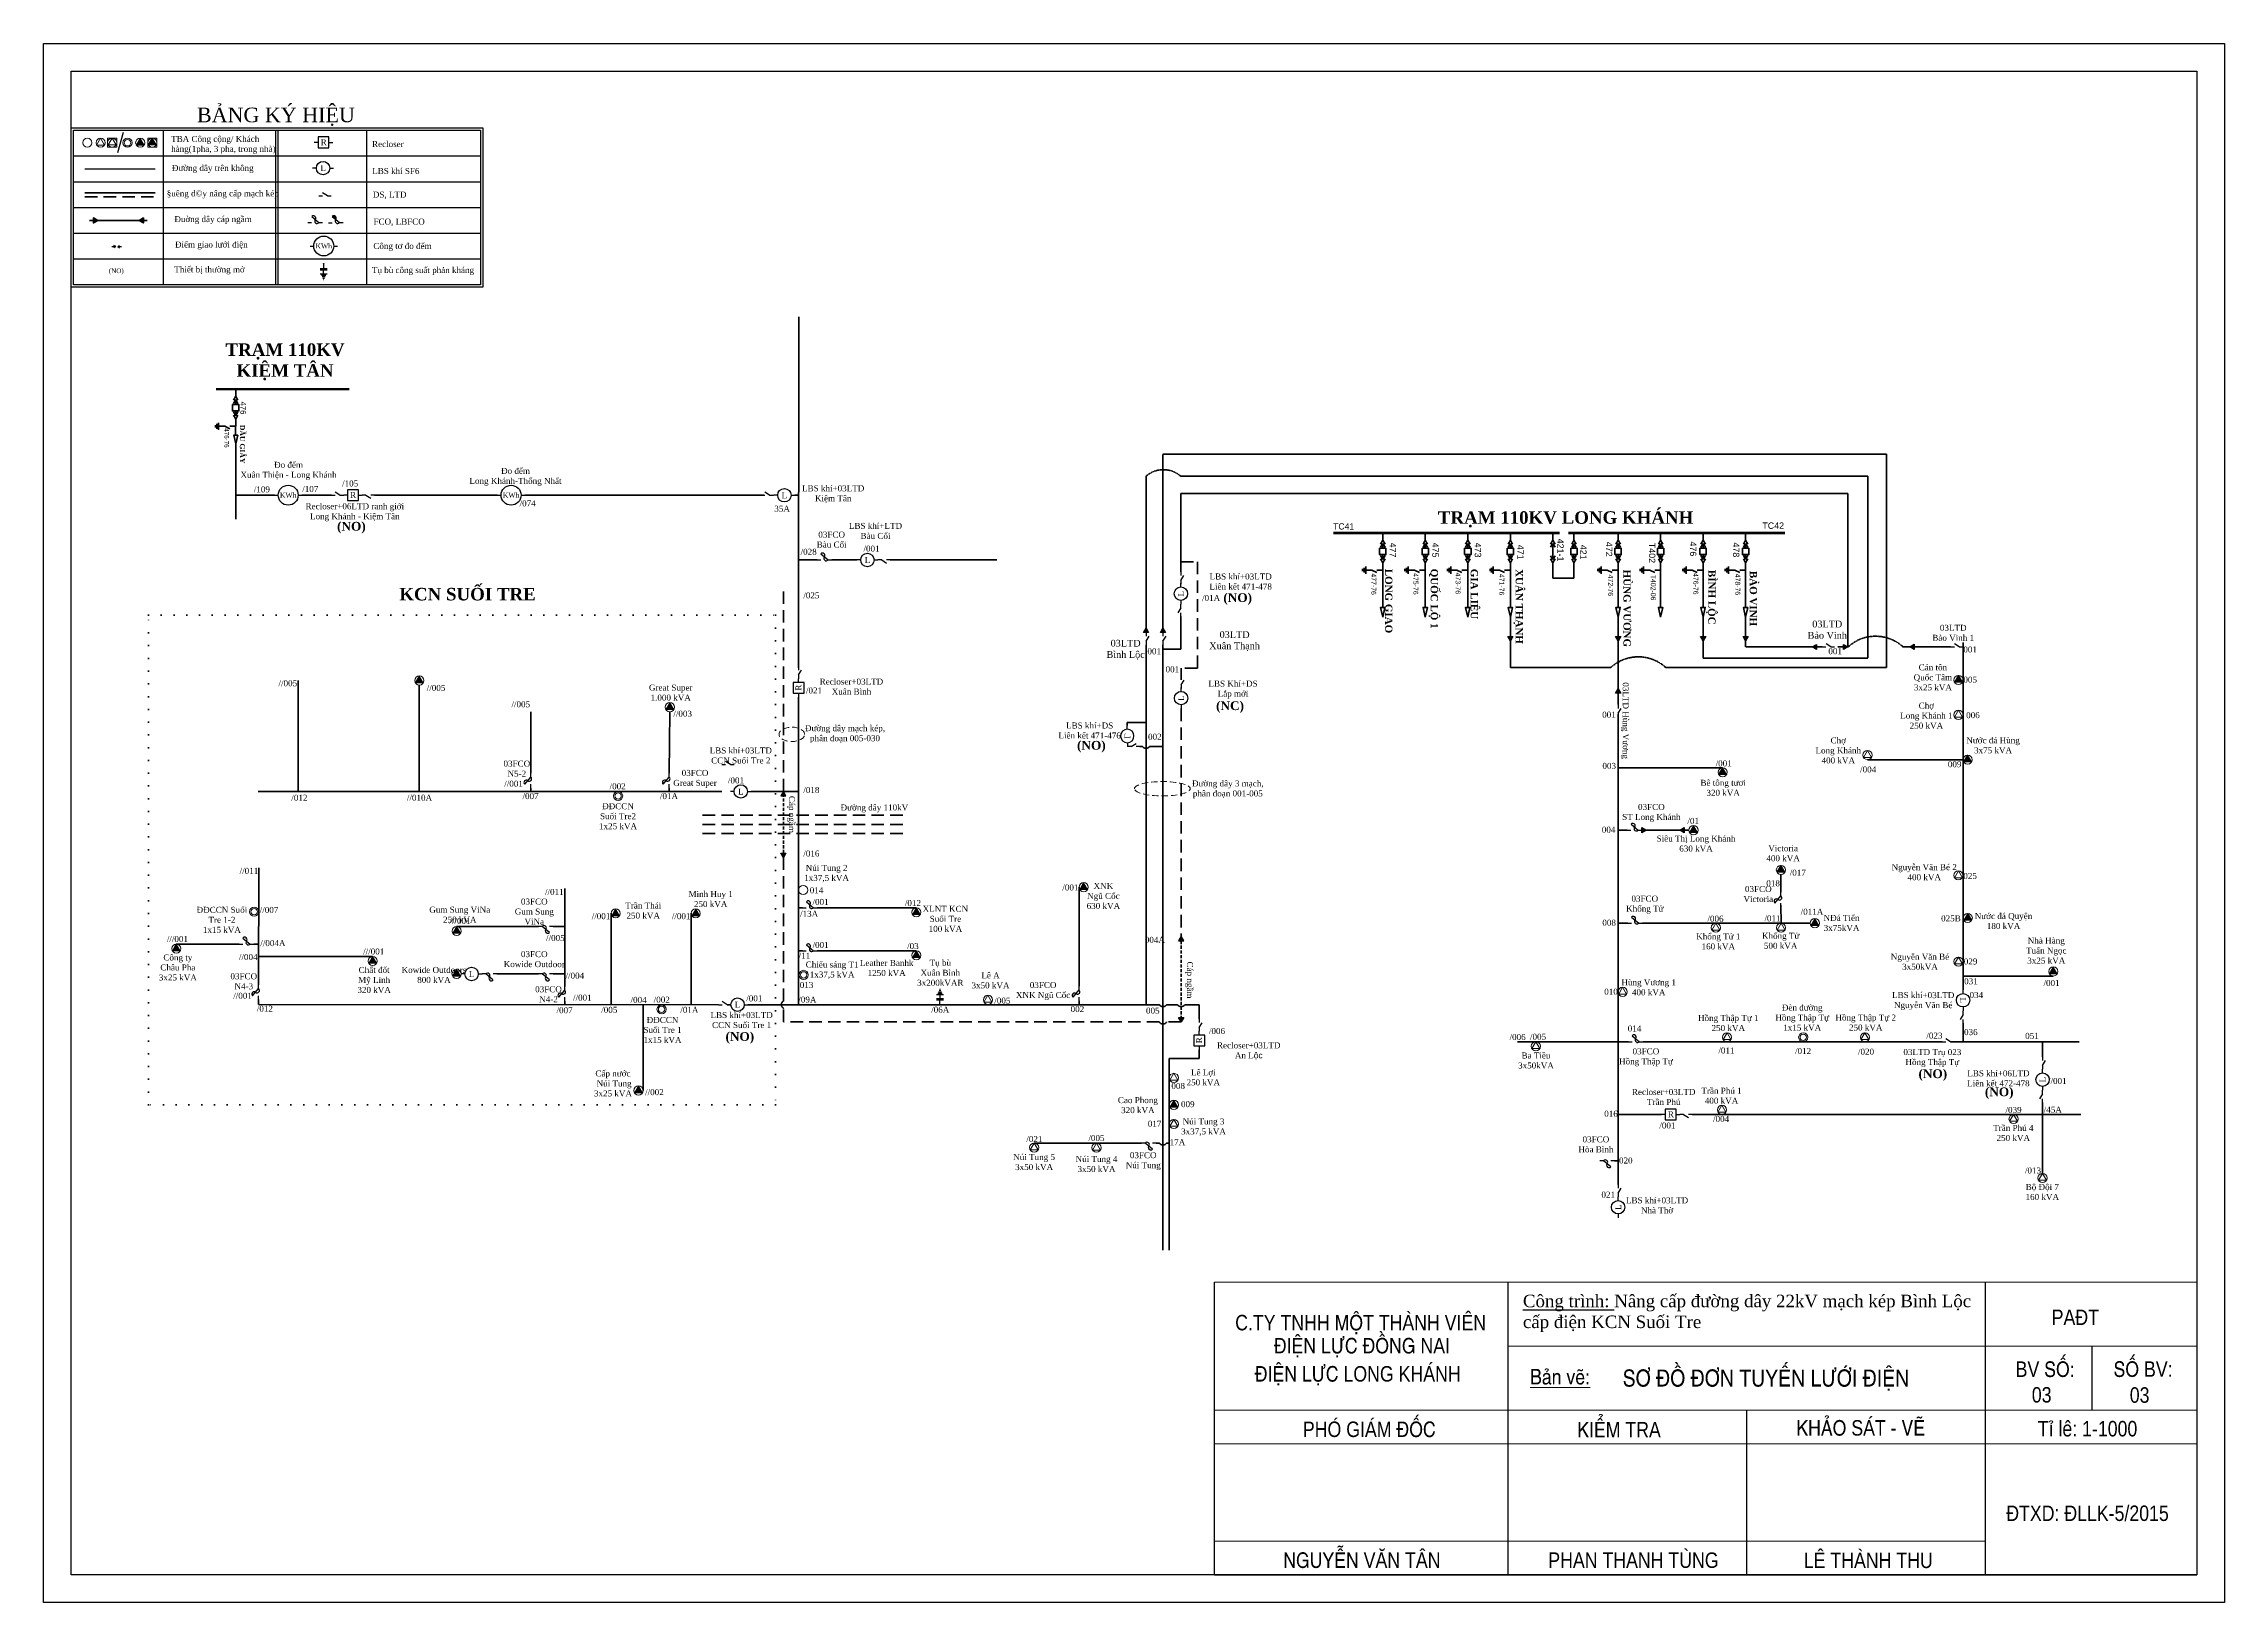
# Model space of a CAD drawing. Header units: metres. Extents: x 429925 to 893472, y 1245258 to 2552490.
# Drawn here: x 521901 to 522774, y 1251585 to 1252209 of the extents above.
import ezdxf

# ---------------------------------------------------------------- set-up
doc = ezdxf.new("R2010")
doc.units = ezdxf.units.M
for name, pattern in [('DASHED', [0.75, 0.5, -0.25]), ('DASHED2', [0.375, 0.25, -0.125]), ('DOT', [0.25, 0, -0.25])]:
    doc.linetypes.add(name, pattern=pattern)
for name, color, linetype, lineweight in [('22', 5, 'Continuous', 40), ('471', 3, 'Continuous', 50), ('472', 4, 'Continuous', 50), ('476', 6, 'Continuous', 50), ('478', 1, 'Continuous', 50), ('Day 22kV', 1, 'Continuous', 15), ('TBA', 125, 'Continuous', 20), ('TEXT', 1, 'Continuous', 5), ('THIET BI', 7, 'Continuous', 30)]:
    doc.layers.add(name, color=color, linetype=linetype, lineweight=lineweight)
doc.layers.add('PointCheckModelLayout', color=9, linetype='Continuous', plot=False)
doc.styles.add('.VniTime3.5', font='VNTIME.TTF', dxfattribs={"height": 3.5})
doc.styles.add('.VniTimeH3.5', font='VHTIME.TTF', dxfattribs={"height": 3.5})
doc.styles.get("Standard").update_dxf_attribs({"font": 'arial.ttf'})
doc.styles.add('V-H-C', font='VHELVCN.TTF')

msp = doc.modelspace()

# ---------------------------------------------------------------- texts
for s, height, p in [('476', 2.222, (521980.12, 1252065.51)), ('476-76', 1.778, (521973.75, 1252054.8)), ('477', 2.546, (522439.78, 1252009.06)), ('475', 2.546, (522456.78, 1252009.06)), ('473', 2.546, (522473.78, 1252009.06)), ('471', 2.546, (522490.78, 1252008.22)), ('421-1', 2.546, (522506.8, 1252010.65)), ('421', 2.546, (522515.93, 1252008.22)), ('472', 2.546, (522526.21, 1252009.4)), ('T402', 2.546, (522543.44, 1252008.98)), ('476', 2.546, (522559.83, 1252009.54)), ('478', 2.546, (522577.04, 1252009.15)), ('477-76', 1.975, (522432.37, 1251996.77)), ('475-76', 1.975, (522449.18, 1251996.87)), ('473-76', 1.975, (522466.09, 1251997.06)), ('471-76', 1.975, (522483.56, 1251996.59)), ('472-76', 1.975, (522527.12, 1251996.29)), ('T402-06', 1.975, (522544.18, 1251996.23)), ('476-76', 1.975, (522561.18, 1251996.91)), ('478-76', 1.975, (522577.97, 1251996.63))]:
    msp.add_text(s, height=height, rotation=270).set_placement(p)
for s, height, p in [('TC41', 2.469, (522417.12, 1252014.32)), ('TC42', 2.546, (522588.77, 1252014.59))]:
    msp.add_text(s, height=height).set_placement(p)
at = {"style": '.VniTime3.5'}
for s, insert, char_height, width, attachment_point in [('{\\f.VnTimeH|b0|i0|c0|p34;b¶ng ký hiÖu}', (521994.32, 1252179.36), 5.8333, 143.0981, 5), ('TBA C«ng céng/ Kh¸ch \\Phµng(1pha, 3 pha, trong nhµ)', (521952.43, 1252171.71), 2.3933, 66.9871, 1), ('Recloser', (522032.78, 1252169.65), 2.393, 66.9871, 1), ('§\xadêng d©y trªn kh«ng', (521952.73, 1252160.08), 2.3933, 66.9874, 1), ('LBS khÝ SF6', (522032.85, 1252158.88), 2.3933, 66.9871, 1), ('§uêng d©y {\\fTimes New Roman|b0|i0|c0|p18;nâng cấp mạch kép}', (521950.66, 1252149.93), 2.3933, 66.9871, 1), ('DS, LTD', (522033.1, 1252149.43), 2.393, 66.9871, 1), ('§uêng d©y c¸p ngÇm', (521953.73, 1252139.64), 2.3933, 66.9871, 1), ('FCO, LBFCO', (522033.37, 1252138.63), 2.393, 66.9871, 1), ('§iÓm giao l\xadíi ®iÖn', (521953.97, 1252129.47), 2.3933, 66.9871, 1), ('C«ng t¬ ®o ®Õm', (522033.29, 1252128.9), 2.3933, 66.9871, 1), ('(NO)', (521930.49, 1252117.48), 1.867, 11.1204, 5), ('{\\fTimes New Roman|b0|i0|c0|p18;Thiết bị th\\fTimes New Roman|b0|i0|c163|p18;ư\\fTimes New Roman|b0|i0|c0|p18;ờng mở}', (521953.69, 1252119.53), 2.39325, 66.9871, 1), ('Tô bï c«ng suÊt ph¶n kh¸ng', (522032.72, 1252119.26), 2.3933, 66.9871, 1)]:
    msp.add_mtext(s, dxfattribs=dict(at, insert=insert, char_height=char_height, width=width, attachment_point=attachment_point))
at = {"attachment_point": 5, "rotation": 270}
for s, insert, char_height, width in [('{\\fTimes New Roman|b1|i0|c0|p18;DẦU GIÂY}', (521980.9, 1252048.44), 2.0109, 23.6275), ('{\\fTimes New Roman|b1|i0|c0|p18;LONG GIAO}', (522439.36, 1251985.74), 2.91, 34.8422), ('{\\fTimes New Roman|b1|i0|c0|p18;QUỐC LỘ 1}', (522457.18, 1251986.68), 2.91, 22.9841), ('{\\fTimes New Roman|b1|i0|c0|p18;GIA LIÊU}', (522473.57, 1251988.54), 2.91, 22.9841), ('{\\fTimes New Roman|b1|i0|c0|p18;XUÂN THẠNH}', (522491.13, 1251983.54), 2.91, 32.3859), ('{\\fTimes New Roman|b1|i0|c0|p18;HÙNG V\\fTimes New Roman|b1|i0|c163|p18;ƯƠ\\fTimes New Roman|b1|i0|c0|p18;NG}', (522534.67, 1251982.78), 2.91, 32.3859), ('{\\fTimes New Roman|b1|i0|c0|p18;BÌNH LỘC}', (522568.16, 1251987.23), 2.91, 32.3859), ('{\\fTimes New Roman|b1|i0|c0|p18;BẢO VINH}', (522585.17, 1251986.71), 2.91, 32.3859)]:
    msp.add_mtext(s, dxfattribs=dict(at, insert=insert, char_height=char_height, width=width))
at = {"layer": 'TBA', "char_height": 2.4, "width": 31.2626, "attachment_point": 5, "style": '.VniTime3.5'}
for s, insert, rotation in [('C¸n t«n\\PQuèc T©m\\P3x25 kVA', (522656.99, 1251955.17), 0.12781), ('Great Super\\P1.000 kVA', (522152.22, 1251949.07), 359.93197), ('005', (522671.91, 1251954.27), 0.12781), ('Chî\\PLong Kh¸nh 1\\P250 kVA', (522654.39, 1251939.86), 0.12781), ('006', (522673.01, 1251940.06), 0.12781), ('Chî \\PLong Kh¸nh\\P400 kVA', (522619.15, 1251925.96), 0.12781), ('N\xadíc ®¸ Hïng\\P3x75 kVA', (522681.04, 1251928.01), 0.12781), ('NguyÔn V¨n BÐ 2\\P400 kVA', (522653.52, 1251877.25), 0.12781), ('014', (522210.54, 1251870.05), 0.00652), ('XNK \\PNgò Cèc\\P630 kVA', (522325.26, 1251867.77), 359.93197), ('025', (522671.87, 1251875.78), 0.12781), ('TrÇn Th¸i\\P250 kVA', (522141.23, 1251861.91), 359.93197), ('Minh Huy 1\\P250 kVA', (522168.19, 1251866.51), 359.93197), ('025B', (522664.2, 1251858.8), 0.12781), ('{\\fTimes New Roman|b0|i0|c0|p18;Nước đá Quyện}\\P180 kVA', (522685.24, 1251857.72), 0.12781), ('Nhµ Hµng\\PTuÊn Ngäc\\P3x25 kVA', (522702.33, 1251845.92), 0.12781), ('NguyÔn V¨n BÐ\\P3x50kVA', (522651.83, 1251841.46), 0.12781), ('029', (522672.06, 1251841.57), 0.12781)]:
    msp.add_mtext(s, dxfattribs=dict(at, insert=insert, rotation=rotation))
at = {"layer": 'TBA', "char_height": 2.4, "attachment_point": 5, "style": '.VniTime3.5'}
for s, insert, width in [('/002', (522131.01, 1251911.63), 31.2626), ('Bª t«ng t\xad¬i\\P320 kVA', (522573.11, 1251911), 31.2626), ('§§CCN \\PSuèi Tre2\\P1x25 kVA', (522131.14, 1251899.65), 31.2626), ('/01', (522561.14, 1251897.79), 31.2626), ('Siªu ThÞ Long Kh¸nh\\P630 kVA', (522562.25, 1251888.71), 31.2626), ('Nói Tung 2\\P1x37,5 kVA', (522214.55, 1251876.73), 31.2626), ('Victoria\\P400 kVA', (522597.09, 1251884.84), 31.2626), ('018', (522593.08, 1251872.83), 31.2626), ('{\\fTimes New Roman|b0|i0|c0|p18;ĐĐCCN Suối Tre 1-2\\P}1x15 kVA', (521972.73, 1251858.21), 24.8809), ('//007', (521991.58, 1251862.19), 31.2626), ('Gum Sung ViNa\\P250 kVA', (522067.85, 1251860.26), 24.8809), ('XLNT KCN\\PSuèi Tre\\P100 kVA', (522262.08, 1251858.61), 31.2626), ('/006', (522570.05, 1251858.67), 31.2626), ('N§¸ TiÕn\\P3x75kVA', (522620.46, 1251856.98), 31.2626), ('Khæng Tö 1\\P160 kVA', (522571.17, 1251849.58), 31.2626), ('Khæng Tö\\P500 kVA', (522596.11, 1251849.82), 31.2626), ('{\\fTimes New Roman|b0|i0|c0|p18;Công ty \\PChâu Pha\\P}3x25 kVA', (521955.11, 1251839.16), 24.8809), ('ChÊt ®èt\\PMü Linh\\P320 kVA', (522033.61, 1251834.19), 24.8809), ('Kowide Outdoors\\P800 kVA', (522057.53, 1251836.19), 24.8809), ('{\\fTimes New Roman|b0|i0|c0|p18;Chiếu sáng T1}\\P1x37,5 kVA', (522216.77, 1251838.09), 31.2626), ('Leather Banhk\\P1250 kVA', (522238.59, 1251838.97), 31.2626), ('Lª A\\P3x50 kVA', (522280.11, 1251834.01), 31.2626), ('013', (522206.55, 1251832.16), 31.2626), ('010', (522528.27, 1251829.49), 31.2626), ('Hïng V\xad¬ng 1\\P400 kVA', (522543.33, 1251831.23), 31.2626), ('§§CCN\\PSuèi Tre 1\\P1x15 kVA', (522148.94, 1251814.19), 31.2626), ('/002', (522148.64, 1251826.31), 31.2626), ('/005', (522284.85, 1251825.94), 31.2626), ('Hång ThËp Tù 1\\P250 kVA', (522575.17, 1251816.94), 31.2626), ('§Ìn ®\xadêng\\PHång ThËp Tù\\P1x15 kVA', (522604.72, 1251819.12), 31.2626), ('Hång ThËp Tù 2\\P250 kVA', (522630.12, 1251817.14), 31.2626), ('/005', (522499.08, 1251811.46), 31.2626), ('Ba TiÒu\\P3x50kVA', (522498.25, 1251801.96), 31.2626), ('/011', (522574.41, 1251805.96), 31.2626), ('/012', (522605.08, 1251805.74), 31.2626), ('/020', (522630.25, 1251805.49), 31.2626), ('CÊp n\xadíc\\P Nói Tung\\P3x25 kVA', (522129.12, 1251792.79), 31.2626), ('008', (522355.16, 1251791.8), 22.1125), ('Lª Lîi\\P250 kVA', (522365.22, 1251795.21), 31.2626), ('Cao Phong\\P320 kVA', (522339.04, 1251784.11), 31.2626), ('009', (522359.01, 1251784.51), 22.1125), ('TrÇn Phó 1\\P400 kVA', (522572.46, 1251787.87), 31.2626), ('017', (522345.74, 1251776.7), 22.1125), ('Nói Tung 3\\P3x37,5 kVA', (522365.29, 1251775.35), 31.2626), ('/004', (522572.29, 1251778.63), 31.2626), ('TrÇn Phó 4\\P250 kVA', (522689.15, 1251773), 31.2626), ('/039', (522689.25, 1251782.21), 31.2626), ('/005', (522322.49, 1251770.96), 31.2626), ('Nói Tung 5\\P3x50 kVA', (522297.55, 1251761.34), 20.8313), ('Nói Tung 4\\P3x50 kVA', (522322.49, 1251760.55), 20.8313), ('Bé §éi 7\\P160 kVA', (522700.74, 1251749.41), 31.2626)]:
    msp.add_mtext(s, dxfattribs=dict(at, insert=insert, width=width))
at = {"layer": 'TEXT', "color": 0, "style": 'V-H-C', "width": 1}
for s, height, p in [('C.TY TNHH MOÄT THAØNH VIEÂN', 6.1873, (522377.96, 1251694.08)), ('PAÑT', 6.187, (522704.5, 1251696.2)), ('ÑIEÄN LÖÏC ÑOÀNG NAI', 6.1873, (522393.44, 1251684.86)), ('ÑIEÄN LÖÏC LONG KHAÙNH', 6.1873, (522385.81, 1251673.6)), ('SÔ ÑOÀ ÑÔN TUYEÁN LÖÔÙI ÑIEÄN', 6.806, (522532.92, 1251671.61)), ('BV SOÁ:', 6.187, (522690.08, 1251675.46)), ('SOÁ BV:', 6.187, (522729.24, 1251675.5)), ('%%UBaûn veõ:', 6.1873, (522495.9, 1251672.46)), ('03', 6.187, (522696.55, 1251665.2)), ('03', 6.187, (522735.72, 1251665.12)), ('PHOÙ GIAÙM ÑOÁC', 6.1873, (522405.04, 1251651.42)), ('KIEÅM TRA', 6.187, (522514.76, 1251651.27)), ('KHAÛO SAÙT - VEÕ', 6.1873, (522602.37, 1251651.99)), ('Tæ leâ: 1-1000', 6.1873, (522698.96, 1251651.66)), ('ÑTXD: ÑLLK-5/2015', 6.1873, (522686.34, 1251617.85)), ('NGUYEÃN VAÊN TAÂN', 6.1873, (522397.16, 1251599.11)), ('PHAN THANH TUØNG', 6.1873, (522503.19, 1251599.08)), ('LEÂ THAØNH THU', 6.1873, (522605.36, 1251599.02))]:
    msp.add_text(s, height=height, dxfattribs=at).set_placement(p)
at = {"layer": 'THIET BI', "char_height": 5}
for s, insert, width, attachment_point in [('{\\fTimes New Roman|b1|i0|c0|p18;TRẠM 110KV\\PKIỆM TÂN}', (521997.98, 1252088.74), 60.7334, 2), ('{\\fTimes New Roman|b1|i0|c0|p18;TRẠM 110KV LONG KHÁNH}', (522510.09, 1252018.36), 106.5773, 5), ('{\\fTimes New Roman|b1|i0|c0|p18;KCN SUỐI TRE}', (522070.95, 1251990.97), 60.7334, 2)]:
    msp.add_mtext(s, dxfattribs=dict(at, insert=insert, width=width, attachment_point=attachment_point))
at = {"layer": 'THIET BI'}
for s, insert, char_height, width, attachment_point, style in [('§o ®Õm\\PXu©n ThiÖn - Long Kh¸nh', (521999.38, 1252037.79), 2.4, 58.7763, 5, '.VniTime3.5'), ('§o ®Õm\\PLong Kh¸nh-Thèng NhÊt', (522090.15, 1252035.37), 2.4, 44.8403, 5, '.VniTime3.5'), ('/109', (521988.71, 1252030.34), 2.4, 19.5548, 5, '.VniTime3.5'), ('/107', (522008.07, 1252030.49), 2.4, 19.5548, 5, '.VniTime3.5'), ('/105', (522024.01, 1252032.71), 2.4, 31.2626, 5, '.VniTime3.5'), ('LBS khÝ+03LTD\\PKiÖm T©n', (522217.2, 1252028.5), 2.4, 31.2626, 5, '.VniTime3.5'), ('Recloser+06LTD ranh giíi\\PLong Kh¸nh - KiÖm T©n', (522025.88, 1252021.22), 2.4, 40.8461, 5, '.VniTime3.5'), ('/074', (522095, 1252024.73), 2.4, 31.2626, 5, '.VniTime3.5'), ('35A', (522196.77, 1252022.65), 2.4, 31.2626, 5, '.VniTime3.5'), ('{\\f.VnTimeH|b1|i0|c0|p34;(NO)}', (522024.51, 1252015.05), 3.5, 14.2976, 5, '.VniTimeH3.5'), ('03FCO\\PBµu Cèi', (522216.58, 1252010.26), 2.4, 31.2626, 5, '.VniTime3.5'), ('LBS khÝ+LTD\\PBµu Cèi', (522234.11, 1252013.75), 2.4, 36.2184, 5, '.VniTime3.5'), ('/028', (522207.38, 1252005.38), 2.4, 31.2626, 5, '.VniTime3.5'), ('/001', (522232.54, 1252006.67), 2.4, 31.2626, 5, '.VniTime3.5'), ('LBS khÝ+03LTD\\PLiªn kÕt 471-478', (522380.15, 1251993.51), 2.4, 24.6553, 5, '.VniTime3.5'), ('/025', (522208.47, 1251987.97), 2.4, 31.2626, 5, '.VniTime3.5'), ('/01A', (522368.33, 1251986.88), 2.4, 22.1125, 5, '.VniTime3.5'), ('{\\f.VnTimeH|b1|i0|c0|p34;(NO)}', (522378.96, 1251986.51), 3.5, 14.2976, 5, '.VniTimeH3.5'), ('03LTD\\PB¶o Vinh', (522614.75, 1251974.24), 2.7, 34.1438, 5, '.VniTime3.5'), ('03LTD\\PB×nh Léc', (522334.14, 1251966.26), 2.7, 34.1438, 5, '.VniTime3.5'), ('03LTD\\PXu©n Th¹nh', (522377.73, 1251969.71), 2.7, 34.1438, 5, '.VniTime3.5'), ('001', (522345.58, 1251965.61), 2.4, 22.1125, 5, '.VniTime3.5'), ('001', (522352.85, 1251958.41), 2.4, 22.1125, 5, '.VniTime3.5'), ('001', (522617.9, 1251965.64), 2.4, 22.1125, 5, '.VniTime3.5'), ('//005', (521999.09, 1251952.83), 2.4, 17.5218, 5, '.VniTime3.5'), ('//005', (522058.37, 1251950.97), 2.4, 17.5218, 5, '.VniTime3.5'), ('/021', (522209.52, 1251949.93), 2.4, 31.2626, 5, '.VniTime3.5'), ('Recloser+03LTD \\PXu©n B×nh', (522224.5, 1251951.48), 2.4, 30.1555, 5, '.VniTime3.5'), ('{\\fTimes New Roman|b0|i0|c0|p18;LBS Khí+DS\\PLắp mới}', (522377.09, 1251950.3), 2.4, 24.6553, 5, '.VniTime3.5'), ('//005', (522092.25, 1251944.43), 2.4, 17.5218, 5, '.VniTime3.5'), ('//003', (522156.99, 1251940.63), 2.4, 17.5218, 5, '.VniTime3.5'), ('{\\f.VnTimeH|b1|i0|c0|p34;(NC)}', (522375.9, 1251943.3), 3.5, 14.2976, 5, '.VniTimeH3.5'), ('001', (522527.44, 1251940.25), 2.4, 19.7213, 5, '.VniTime3.5'), ('{\\fTimes New Roman|b0|i0|c0|p18;Đường dây mạch kép,\\Pphân đoạn 005-030}', (522221.92, 1251932.48), 2.4, 33.0876, 5, '.VniTime3.5'), ('LBS khÝ+DS\\PLiªn kÕt 471-476', (522319.76, 1251933.93), 2.4, 24.6553, 5, '.VniTime3.5'), ('002', (522345.83, 1251931.43), 2.4, 22.1125, 5, '.VniTime3.5'), ('LBS khÝ+03LTD\\PCCN Suèi Tre 2', (522180.23, 1251923.94), 2.4, 31.2626, 5, '.VniTime3.5'), ('{\\f.VnTimeH|b1|i0|c0|p34;(NO)}', (522320.44, 1251927.47), 3.5, 14.2976, 5, '.VniTimeH3.5'), ('/001', (522178.32, 1251913.99), 2.4, 17.5218, 5, '.VniTime3.5'), ('003', (522527.54, 1251919.78), 2.4, 19.7213, 5, '.VniTime3.5'), ('/001', (522573.32, 1251920.79), 2.4, 19.7213, 5, '.VniTime3.5'), ('/012', (522003.72, 1251907.03), 2.4, 17.5218, 5, '.VniTime3.5'), ('//010A', (522051.75, 1251907.05), 2.4, 17.5218, 5, '.VniTime3.5'), ('//001', (522089.37, 1251912.66), 2.4, 17.5218, 5, '.VniTime3.5'), ('/007', (522096.17, 1251907.69), 2.4, 17.5218, 5, '.VniTime3.5'), ('/01A', (522151.52, 1251907.69), 2.4, 17.5218, 5, '.VniTime3.5'), ('/018', (522208.47, 1251910.11), 2.4, 31.2626, 5, '.VniTime3.5'), ('{\\fTimes New Roman|b0|i0|c0|p18;Đường dây 3 mạch,\\Pphân đoạn 001-005}', (522375, 1251910.4), 2.4, 29.591, 5, '.VniTime3.5'), ('{\\fTimes New Roman|b0|i0|c0|p18;Đường dây 110kV}', (522233.68, 1251902.78), 2.4, 33.0876, 5, '.VniTime3.5'), ('03FCO\\PST Long Kh¸nh', (522544.4, 1251900.98), 2.4, 22.9685, 5, '.VniTime3.5'), ('004', (522527.3, 1251894.27), 2.4, 19.7213, 5, '.VniTime3.5'), ('/016', (522208.47, 1251884.74), 2.4, 31.2626, 5, '.VniTime3.5'), ('//011', (521983.54, 1251877.8), 2.4, 17.5218, 5, '.VniTime3.5'), ('03FCO\\PVictoria', (522587.17, 1251868.53), 2.4, 14.631, 5, '.VniTime3.5'), ('/017', (522602.96, 1251877.06), 2.4, 19.7213, 5, '.VniTime3.5'), ('//011', (522105.67, 1251869.39), 2.4, 17.5218, 5, '.VniTime3.5'), ('/001', (522212.15, 1251865.39), 2.4, 19.5548, 5, '.VniTime3.5'), ('03FCO\\PKhæng Tö', (522541.78, 1251864.31), 2.4, 14.631, 5, '.VniTime3.5'), ('/011A', (522608.64, 1251861.46), 2.4, 19.7213, 5, '.VniTime3.5'), ('///001', (522067.94, 1251857.77), 2.4, 24.8809, 5, '.VniTime3.5'), ('//001', (522124.35, 1251859.68), 2.4, 17.5218, 5, '.VniTime3.5'), ('//001', (522156.38, 1251859.68), 2.4, 17.5218, 5, '.VniTime3.5'), ('/13A', (522207.57, 1251860.62), 2.4, 19.5548, 5, '.VniTime3.5'), ('008', (522527.5, 1251857.09), 2.4, 19.7213, 5, '.VniTime3.5'), ('/011', (522592.84, 1251858.82), 2.4, 19.7213, 5, '.VniTime3.5'), ('///001', (521954.93, 1251850.53), 2.4, 24.8809, 5, '.VniTime3.5'), ('//004A', (521993.11, 1251848.9), 2.4, 24.8809, 5, '.VniTime3.5'), ('///001', (522033.44, 1251845.57), 2.4, 24.8809, 5, '.VniTime3.5'), ('//005', (522106.09, 1251850.98), 2.4, 24.8809, 5, '.VniTime3.5'), ('/001', (522212.16, 1251848.18), 2.4, 19.5548, 5, '.VniTime3.5'), ('004A', (522345.84, 1251850.22), 2.4, 22.1125, 5, '.VniTime3.5'), ('//004', (521983.26, 1251843.35), 2.4, 24.8809, 5, '.VniTime3.5'), ('//004', (522113.88, 1251835.9), 2.4, 24.8809, 5, '.VniTime3.5'), ('/11', (522205.69, 1251843.86), 2.4, 19.5548, 5, '.VniTime3.5'), ('Tô bï\\P{\\fTimes New Roman|b0|i0|c0|p18;Xuân Bình}\\P3x200kVAR', (522260.03, 1251837.04), 2.4, 38.4869, 5, '.VniTime3.5'), ('//001', (521980.99, 1251827.84), 2.4, 17.5218, 5, '.VniTime3.5'), ('//001', (522116.88, 1251827.1), 2.4, 17.5218, 5, '.VniTime3.5'), ('/001', (522185.65, 1251826.83), 2.4, 17.5218, 5, '.VniTime3.5'), ('/012', (521989.91, 1251822.67), 2.4, 17.5218, 5, '.VniTime3.5'), ('/007', (522109.78, 1251822.07), 2.4, 17.5218, 5, '.VniTime3.5'), ('/005', (522127.65, 1251822.23), 2.4, 17.5218, 5, '.VniTime3.5'), ('/004', (522139.38, 1251826.21), 2.4, 17.5218, 5, '.VniTime3.5'), ('/01A', (522159.68, 1251822.23), 2.4, 17.5218, 5, '.VniTime3.5'), ('LBS khÝ+03LTD\\PCCN Suèi Tre 1', (522180.59, 1251818.13), 2.4, 31.2626, 5, '.VniTime3.5'), ('/09A', (522206.87, 1251826.31), 2.4, 17.5218, 5, '.VniTime3.5'), ('/06A', (522260.01, 1251822.28), 2.4, 17.5218, 5, '.VniTime3.5'), ('005', (522345.01, 1251821.91), 2.4, 22.1125, 5, '.VniTime3.5'), ('{\\f.VnTimeH|b1|i0|c0|p34;(NO)}', (522179.86, 1251811.02), 3.5, 14.2976, 5, '.VniTimeH3.5'), ('/006', (522370.68, 1251813.74), 2.4, 22.1125, 5, '.VniTime3.5'), ('/006', (522490.91, 1251811.34), 2.4, 19.7213, 5, '.VniTime3.5'), ('014', (522537.66, 1251814.76), 2.4, 19.7213, 5, '.VniTime3.5'), ('Recloser+03LTD\\PAn L{\\fArial|b0|i0|c0|p34;ộc}', (522383.38, 1251805.78), 2.4, 31.2626, 5, '.VniTime3.5'), ('03FCO\\PHång ThËp Tù', (522542.23, 1251803.27), 2.4, 25.932, 5, '.VniTime3.5'), ('{\\f.VnTimeH|b1|i0|c0|p34;(NO)}', (522656.96, 1251796.13), 3.5, 14.2976, 5, '.VniTimeH3.5'), ('LBS khÝ+06LTD\\PLiªn kÕt 472-478', (522683.19, 1251794.85), 2.4, 24.6882, 5, '.VniTime3.5'), ('//001', (522706.75, 1251793.78), 2.4, 19.7213, 5, '.VniTime3.5'), ('//002', (522145.7, 1251789.31), 2.4, 17.5218, 5, '.VniTime3.5'), ('Recloser+03LTD\\PTrÇn Phó', (522549.32, 1251787.39), 2.4, 24.8013, 5, '.VniTime3.5'), ('{\\f.VnTimeH|b1|i0|c0|p34;(NO)}', (522683.5, 1251788.89), 3.5, 14.2976, 5, '.VniTimeH3.5'), ('016', (522528.27, 1251780.69), 2.4, 19.7213, 5, '.VniTime3.5'), ('/001', (522550.81, 1251775.97), 2.4, 19.7213, 5, '.VniTime3.5'), ('/45A', (522704.94, 1251782.33), 2.4, 20.9009, 5, '.VniTime3.5'), ('/021', (522297.66, 1251770.56), 2.4, 19.5548, 5, '.VniTime3.5'), ('17A', (522354.87, 1251769.31), 2.4, 19.5548, 5, '.VniTime3.5'), ('03FCO\\PHßa B×nh', (522522.23, 1251768.44), 2.4, 19.7213, 5, '.VniTime3.5'), ('03FCO\\PNói Tung', (522341.18, 1251761.73), 2.4, 16.8435, 5, '.VniTime3.5'), ('020', (522534.17, 1251761.98), 2.4, 19.7213, 5, '.VniTime3.5'), ('/013', (522697.01, 1251757.99), 2.4, 31.2626, 5, '.VniTime3.5'), ('021', (522527.15, 1251748.31), 2.4, 19.7213, 5, '.VniTime3.5'), ('LBS khÝ+03LTD \\PNhµ Thê', (522546.68, 1251744.06), 2.4, 28.0104, 5, '.VniTime3.5'), ('{\\fTimes New Roman|b0|i0|c0|p18;\\LCông trình:\\l Nâng cấp\\fTimes New Roman|b0|i0|c163|p18; đường dây 22kV mạch kép B\\fTimes New Roman|b0|i0|c0|p18;ình Lộc cấp \\fTimes New Roman|b0|i0|c163|p18;điện KCN Suối Tre}', (522493.04, 1251700.85), 5, 181.1909, 4, '.VniTime3.5')]:
    msp.add_mtext(s, dxfattribs=dict(at, insert=insert, char_height=char_height, width=width, attachment_point=attachment_point, style=style))
at = {"layer": 'THIET BI', "char_height": 2.4, "attachment_point": 5, "style": '.VniTime3.5'}
for s, insert, width, rotation in [('03LTD\\PB¶o Vinh 1', (522665.11, 1251972.98), 17.5218, 359.91244), ('001', (522671.88, 1251966.33), 17.5218, 359.91244), ('03LTD Hïng V\xad¬ng', (522533.78, 1251937.89), 39.1197, 270), ('03FCO\\PN5-2', (522090.68, 1251918.68), 33.8608, 359.93197), ('03FCO \\PGreat Super', (522161.94, 1251914.61), 33.8608, 359.93197), ('/004', (522631.1, 1251918.34), 17.5218, 359.91244), ('009', (522665.68, 1251920.45), 17.5218, 359.91244), ('{\\fTimes New Roman|b0|i0|c0|p18;Cáp ngầm}', (522200.29, 1251900.39), 29.591, 270), ('/001', (522312.06, 1251871.17), 33.8608, 359.93197), ('03FCO\\PGum Sung\\PViNa', (522097.65, 1251861.52), 33.8608, 359.93197), ('/012', (522249.08, 1251864.93), 33.8608, 359.93197), ('03FCO\\PKowide Outdoor', (522097.65, 1251842.5), 33.8608, 359.93197), ('/03', (522249.08, 1251847.73), 33.8608, 359.93197), ('03FCO\\PN4-3', (521981.48, 1251833.66), 33.8608, 359.93197), ('{\\fTimes New Roman|b0|i0|c0|p18;Cáp ngầm}', (522359.49, 1251834.17), 29.591, 270), ('03FCO\\PN4-2', (522103.34, 1251828.48), 33.8608, 359.93197), ('03FCO\\PXNK Ngò Cèc', (522301.14, 1251829.77), 33.8608, 359.93197), ('LBS khÝ+03LTD\\PNguyÔn V¨n BÐ', (522653.11, 1251825.74), 27.2249, 359.91244), ('031', (522672.21, 1251833.67), 17.5218, 359.91244), ('034', (522674.36, 1251828.16), 17.5218, 359.91244), ('/001', (522704.45, 1251832.95), 17.5218, 359.91244), ('002', (522314.87, 1251822.54), 33.8608, 359.93197), ('/023', (522657.6, 1251811.93), 17.5218, 359.91244), ('036', (522672.16, 1251813.32), 17.5218, 359.91244), ('051', (522696.61, 1251811.82), 17.5218, 359.91244), ('03LTD Trô 023 \\PHång ThËp Tù', (522656.77, 1251802.96), 32.9688, 359.91244)]:
    msp.add_mtext(s, dxfattribs=dict(at, insert=insert, width=width, rotation=rotation))

# ---------------------------------------------------------------- blocks, each defined once
blk = doc.blocks.new('TBA 3P DL')
at = {"layer": 'TBA'}
blk.add_lwpolyline([(3171.29, -1054.35), (3169.7, -1057.1), (3172.88, -1057.1)], close=True, dxfattribs=at)
blk.add_circle((3171.29, -1056.19), 1.83, dxfattribs=at)
blk = doc.blocks.new('TBA 3P KH')
at = {"layer": 'TBA'}
blk.add_hatch(color=256, dxfattribs=at).paths.add_polyline_path([(3187.12, -1054.35), (3185.53, -1057.1), (3188.71, -1057.1)])
blk.add_lwpolyline([(3187.12, -1054.35), (3185.53, -1057.1), (3188.71, -1057.1)], close=True, dxfattribs=at)
blk.add_circle((3187.12, -1056.19), 1.83, dxfattribs=at)
blk = doc.blocks.new('TBA 1P KH')
at = {"layer": 'TBA'}
for radius in [1.83, 1.28]:
    blk.add_circle((3182.03, -1056.19), radius, dxfattribs=at)
blk = doc.blocks.new('TBA 1P DL')
at = {"layer": 'TBA'}
blk.add_circle((3165.97, -1056.19), 1.83, dxfattribs=at)
blk = doc.blocks.new('Recloser')
at = {"layer": 'THIET BI'}
for p, q in [((3349.82, -1059.39), (3348.32, -1059.39)), ((3354.17, -1059.39), (3355.67, -1059.39))]:
    blk.add_line(p, q, dxfattribs=at)
blk.add_lwpolyline([(3349.82, -1057.22), (3349.82, -1061.57), (3354.17, -1061.57), (3354.17, -1057.22)], close=True, dxfattribs=at)
at = {"layer": 'THIET BI', "insert": (3352.09, -1059.33), "char_height": 2.39, "width": 4.7726, "attachment_point": 5, "style": '.VniTime3.5'}
blk.add_mtext('R', dxfattribs=at)
blk = doc.blocks.new('LBS')
at = {"layer": 'THIET BI'}
for p, q in [((3348.97, -1069.32), (3347.47, -1069.32)), ((3354.34, -1069.32), (3355.84, -1069.32))]:
    blk.add_line(p, q, dxfattribs=at)
blk.add_circle((3351.65, -1069.32), 2.68, dxfattribs=at)
at = {"layer": 'THIET BI', "insert": (3351.65, -1069.35), "char_height": 2.39, "width": 4.7726, "attachment_point": 5, "style": '.VniTime3.5'}
blk.add_mtext('L', dxfattribs=at)
blk = doc.blocks.new('LTD-DS')
at = {"layer": 'THIET BI'}
for p, q in [((3348.2, -1080.29), (3349.7, -1080.29)), ((3351.65, -1080.29), (3353.16, -1080.29))]:
    blk.add_line(p, q, dxfattribs=at)
blk.add_lwpolyline([(3351.65, -1080.29), (3349.71, -1079.08)], dxfattribs=at)
blk = doc.blocks.new('FCO')
at = {"layer": 'THIET BI'}
for p, q in [((3349.72, -1089.07), (3352.58, -1091.47)), ((3348.2, -1091.47), (3349.7, -1091.47)), ((3352.58, -1091.47), (3354.08, -1091.47))]:
    blk.add_line(p, q, dxfattribs=at)
for centre, start, end in [((3350.43, -1089.67), 320, 140), ((3351.86, -1090.87), 140, 320)]:
    blk.add_arc(centre, 0.934, start, end, dxfattribs=at)
blk = doc.blocks.new('Tu bu')
at = {"layer": 'THIET BI'}
blk.add_hatch(color=256, dxfattribs=at).paths.add_polyline_path([(3354.18, -1110.3, 1), (3354.08, -1110.3, 1)])
for points in [[(3352.7, -1112.31), (3355.56, -1112.31)], [(3352.7, -1112.82), (3355.56, -1112.82)], [(3352.7, -1114.36), (3355.56, -1114.36)], [(3353.28, -1114.93), (3355.05, -1114.93)], [(3353.59, -1115.5), (3354.73, -1115.5)], [(3353.82, -1116.07), (3354.51, -1116.07)], [(3354.13, -1110.3), (3354.13, -1112.31)], [(3354.13, -1114.36), (3354.13, -1112.82)], [(3354.11, -1116.64), (3354.22, -1116.64)]]:
    blk.add_lwpolyline(points, dxfattribs=at)
blk.add_circle((3354.13, -1110.3), 0.0497, dxfattribs=at)
blk = doc.blocks.new('Do dem')
at = {"layer": 'THIET BI'}
for p, q in [((3346.09, -1101.35), (3347.59, -1101.35)), ((3355.56, -1101.35), (3357.06, -1101.35))]:
    blk.add_line(p, q, dxfattribs=at)
blk.add_lwpolyline([(3355.56, -1101.35, -1), (3347.59, -1101.35, -1)], format="xyb", close=True, dxfattribs=at)
at = {"layer": 'THIET BI', "insert": (3351.58, -1101.35), "char_height": 2, "width": 6.6721, "attachment_point": 5, "style": '.VniTime3.5'}
blk.add_mtext('KWh', dxfattribs=at)
blk = doc.blocks.new('MC hop bo')
at = {"layer": '22'}
for p, q in [((3173.93, -1090.44), (3175.5, -1089.56)), ((3175.25, -1090.44), (3176.81, -1089.56)), ((3181.73, -1090.44), (3180.16, -1089.56)), ((3183.05, -1090.44), (3181.48, -1089.56)), ((3173.93, -1090.44), (3171.04, -1090.44)), ((3173.93, -1090.44), (3175.5, -1091.33)), ((3175.25, -1090.44), (3177.22, -1090.44)), ((3175.25, -1090.44), (3176.81, -1091.33)), ((3181.73, -1090.44), (3179.76, -1090.44)), ((3181.73, -1090.44), (3180.16, -1091.33)), ((3183.05, -1090.44), (3181.48, -1091.33)), ((3185.93, -1090.44), (3183.05, -1090.44))]:
    blk.add_line(p, q, dxfattribs=at)
blk.add_lwpolyline([(3177.22, -1091.72), (3179.76, -1091.72), (3179.76, -1089.17), (3177.22, -1089.17)], close=True, dxfattribs=at)
blk = doc.blocks.new('Tiep dia DT')
at = {"layer": '22'}
for p, q in [((2325.73, 649.48), (2325.73, 647.1)), ((2325.73, 645.13), (2326.72, 647.1)), ((2327.16, 642.64), (2324.31, 642.64)), ((2326.68, 642), (2324.78, 642)), ((2326.21, 641.35), (2325.26, 641.35)), ((2325.73, 645.13), (2325.73, 642.64))]:
    blk.add_line(p, q, dxfattribs=at)
blk = doc.blocks.new('LBFCO')
at = {"layer": 'THIET BI'}
blk.add_hatch(color=256, dxfattribs=at).paths.add_polyline_path([(3357.91, -1089.07), (3359.34, -1090.27, 1)])
for p, q in [((3357.91, -1089.07), (3360.78, -1091.47)), ((3356.4, -1091.58), (3357.9, -1091.58)), ((3360.78, -1091.47), (3362.28, -1091.47))]:
    blk.add_line(p, q, dxfattribs=at)
for centre, start, end in [((3358.63, -1089.67), 320, 140), ((3360.06, -1090.87), 140, 320)]:
    blk.add_arc(centre, 0.934, start, end, dxfattribs=at)
blk = doc.blocks.new('Giao nhau')
at = {"layer": 'THIET BI'}
for p, q in [((3175.82, -1110.64), (3177.32, -1110.64)), ((3178.1, -1110.64), (3179.6, -1110.64))]:
    blk.add_line(p, q, dxfattribs=at)
for points in [[(3177.32, -1110.64), (3176.57, -1110.17)], [(3177.32, -1110.64), (3176.57, -1111.11)], [(3178.1, -1110.64), (3178.85, -1110.17)], [(3178.1, -1110.64), (3178.85, -1111.11)]]:
    blk.add_lwpolyline(points, dxfattribs=at)
blk = doc.blocks.new('TBA 3P TN')
at = {"layer": 'TBA'}
for p, q in [((3177.73, -1054.35), (3174.06, -1054.35)), ((3174.06, -1058.02), (3174.06, -1054.35)), ((3175.9, -1054.35), (3174.3, -1057.08)), ((3177.5, -1057.08), (3175.9, -1054.35)), ((3177.73, -1054.35), (3177.73, -1058.02)), ((3177.73, -1058.02), (3174.06, -1058.02)), ((3174.3, -1057.08), (3177.5, -1057.08))]:
    blk.add_line(p, q, dxfattribs=at)
blk.add_circle((3175.9, -1056.19), 1.83, dxfattribs=at)
blk = doc.blocks.new('TBA 3P KHTN')
at = {"layer": 'TBA'}
blk.add_hatch(color=256, dxfattribs=at).paths.add_polyline_path([(3191.96, -1054.35), (3190.36, -1057.08), (3193.56, -1057.08)])
for p, q in [((3193.79, -1054.35), (3190.12, -1054.35)), ((3190.12, -1058.02), (3190.12, -1054.35)), ((3191.96, -1054.35), (3190.36, -1057.08)), ((3193.56, -1057.08), (3191.96, -1054.35)), ((3193.79, -1054.35), (3193.79, -1058.02)), ((3193.79, -1058.02), (3190.12, -1058.02)), ((3190.35, -1057.08), (3193.56, -1057.08))]:
    blk.add_line(p, q, dxfattribs=at)
blk.add_circle((3191.96, -1056.19), 1.83, dxfattribs=at)
blk = doc.blocks.new('Cap ngam')
for points in [[(2374.64, 660.83), (2374.64, 658.77), (2376.42, 659.8)], [(2394.67, 658.77), (2394.67, 660.83), (2392.88, 659.8)]]:
    blk.add_hatch(color=256).paths.add_polyline_path(points)
at = {"linetype": 'DASHED2'}
blk.add_lwpolyline([(2373.11, 659.8), (2396.2, 659.8)], dxfattribs=at)
for points in [[(2376.42, 659.8), (2374.64, 660.83), (2374.64, 658.77)], [(2392.88, 659.8), (2394.67, 660.83), (2394.67, 658.77)]]:
    blk.add_lwpolyline(points, close=True)

# ---------------------------------------------------------------- hatches: boundary and pattern name
for points in [[(522341.27, 1251973.18), (522343.33, 1251973.18), (522342.3, 1251974.96)], [(522348.06, 1251973.18), (522350.11, 1251973.18), (522349.08, 1251974.96)], [(522489.02, 1251971.51), (522486.97, 1251971.51), (522488, 1251969.73)], [(522532.13, 1251971.51), (522530.07, 1251971.51), (522531.1, 1251969.73)], [(522566.13, 1251971.51), (522564.07, 1251971.51), (522565.1, 1251969.73)], [(522583.13, 1251971.51), (522581.07, 1251971.51), (522582.1, 1251969.73)], [(522610.49, 1251966.31), (522610.49, 1251968.37), (522608.7, 1251967.34)], [(522621.24, 1251968.37), (522621.24, 1251966.31), (522623.02, 1251967.34)], [(522649.54, 1251966.36), (522649.54, 1251968.42), (522647.76, 1251967.39)], [(522530.07, 1251948.94), (522532.13, 1251948.94), (522531.1, 1251950.73)], [(522198.32, 1251907.81), (522196.26, 1251907.81), (522197.29, 1251909.59)], [(522540.63, 1251895.12), (522540.63, 1251893.06), (522542.41, 1251894.09)], [(522557.53, 1251893.06), (522557.53, 1251895.12), (522555.75, 1251894.09)], [(522198.3, 1251884.84), (522196.24, 1251884.84), (522197.27, 1251883.06)], [(522357.38, 1251849.89), (522355.32, 1251849.89), (522356.35, 1251851.67)], [(522357.38, 1251819.2), (522355.32, 1251819.2), (522356.35, 1251817.42)]]:
    msp.add_hatch(color=256).paths.add_polyline_path(points)

# ---------------------------------------------------------------- linework, layer by layer
for p, q in [((521933.26, 1252173.13), (521931.01, 1252164.9)), ((521949.42, 1252112.22), (521949.42, 1252173.98)), ((521994.26, 1252112.22), (521994.26, 1252173.98)), ((521995.26, 1252112.22), (521995.26, 1252173.98)), ((522030.75, 1252112.22), (522030.75, 1252173.98)), ((521913.43, 1252163.68), (522076.09, 1252163.68)), ((521913.43, 1252153.39), (522076.09, 1252153.39)), ((521913.43, 1252143.1), (522076.09, 1252143.1)), ((521913.43, 1252132.81), (522076.09, 1252132.81)), ((521913.43, 1252122.52), (522076.09, 1252122.52))]:
    msp.add_line(p, q)
at = {"color": 0}
for p, q in [((522369.75, 1251596.3), (522369.75, 1251713.28)), ((522487.18, 1251596.3), (522487.18, 1251713.28)), ((522678.07, 1251596.3), (522678.07, 1251713.28)), ((522582.62, 1251596.3), (522582.62, 1251662.18))]:
    msp.add_line(p, q, dxfattribs=at)
for points in [[(522773.56, 1251585.3), (521901.43, 1251585.3), (521901.43, 1252208.62), (522773.56, 1252208.62)], [(522762.56, 1251596.3), (521912.43, 1251596.3), (521912.43, 1252197.61), (522762.56, 1252197.61)], [(521912.43, 1252174.98), (522077.09, 1252174.98), (522077.09, 1252111.22), (521912.43, 1252111.22)], [(521913.43, 1252173.98), (522076.09, 1252173.98), (522076.09, 1252112.22), (521913.43, 1252112.22)], [(522342.3, 1251974.96), (522343.33, 1251973.18), (522341.27, 1251973.18)], [(522349.08, 1251974.96), (522350.11, 1251973.18), (522348.06, 1251973.18)], [(522488, 1251969.73), (522486.97, 1251971.51), (522489.02, 1251971.51)], [(522531.1, 1251969.73), (522530.07, 1251971.51), (522532.13, 1251971.51)], [(522565.1, 1251969.73), (522564.07, 1251971.51), (522566.13, 1251971.51)], [(522582.1, 1251969.73), (522581.07, 1251971.51), (522583.13, 1251971.51)], [(522608.7, 1251967.34), (522610.49, 1251968.37), (522610.49, 1251966.31)], [(522623.02, 1251967.34), (522621.24, 1251966.31), (522621.24, 1251968.37)], [(522647.76, 1251967.39), (522649.54, 1251968.42), (522649.54, 1251966.36)], [(522531.1, 1251950.73), (522532.13, 1251948.94), (522530.07, 1251948.94)], [(522197.29, 1251909.59), (522196.26, 1251907.81), (522198.32, 1251907.81)], [(522542.41, 1251894.09), (522540.63, 1251893.06), (522540.63, 1251895.12)], [(522555.75, 1251894.09), (522557.53, 1251895.12), (522557.53, 1251893.06)], [(522197.27, 1251883.06), (522196.24, 1251884.84), (522198.3, 1251884.84)], [(522356.35, 1251851.67), (522355.32, 1251849.89), (522357.38, 1251849.89)], [(522356.35, 1251817.42), (522355.32, 1251819.2), (522357.38, 1251819.2)]]:
    msp.add_lwpolyline(points, close=True)
msp.add_lwpolyline([(521917.91, 1252158.52), (521945.99, 1252158.52)])
at = {"layer": '22'}
for p, q in [((521978.23, 1252051.95), (521978.23, 1252055.59)), ((522504.98, 1252010.09), (522504.98, 1252012.97)), ((522504.98, 1252010.09), (522504.1, 1252008.52)), ((522504.98, 1252008.77), (522504.1, 1252007.2)), ((522504.98, 1252002.29), (522504.1, 1252003.85)), ((522504.98, 1252000.97), (522504.1, 1252002.54)), ((522504.98, 1252010.09), (522505.87, 1252008.52)), ((522504.98, 1252008.77), (522505.87, 1252007.2)), ((522504.98, 1252002.29), (522504.98, 1252008.77)), ((522504.98, 1252002.29), (522505.87, 1252003.85)), ((522504.98, 1252000.97), (522505.87, 1252002.54)), ((522437, 1251998.08), (522437, 1251983.18)), ((522454, 1251998.08), (522454, 1251983.18)), ((522471, 1251998.08), (522471, 1251983.18)), ((522488, 1251998.08), (522488, 1251983.18)), ((522504.98, 1251998.08), (522504.98, 1252000.97)), ((522504.98, 1251998.24), (522504.98, 1251994.9)), ((522504.98, 1251994.9), (522513.43, 1251994.9)), ((522513.43, 1251998.24), (522513.43, 1251994.9)), ((522531.1, 1251998.08), (522531.1, 1251983.18)), ((522548.1, 1251998.08), (522548.1, 1251983.18)), ((522565.1, 1251983.18), (522565.1, 1251998.08)), ((522582.1, 1251998.08), (522582.1, 1251983.11))]:
    msp.add_line(p, q, dxfattribs=at)
msp.add_lwpolyline([(521970.42, 1252070.48, 0.09, 0.09, 0), (521970.42, 1252070.48, 0.9, 0.9, 0), (522023.63, 1252070.48, 0.9, 0.9, 0)], format="xyseb", dxfattribs=at)
for points in [[(521978.27, 1252048.54), (521979.05, 1252052.04), (521977.49, 1252052.04)], [(522437, 1251979.3), (522437.86, 1251983.18), (522436.13, 1251983.18)], [(522454, 1251979.3), (522454.86, 1251983.18), (522453.13, 1251983.18)], [(522471, 1251979.3), (522471.86, 1251983.18), (522470.13, 1251983.18)], [(522488, 1251979.3), (522488.86, 1251983.18), (522487.13, 1251983.18)], [(522531.1, 1251979.3), (522531.97, 1251983.18), (522530.24, 1251983.18)], [(522548.1, 1251979.3), (522548.97, 1251983.18), (522547.24, 1251983.18)], [(522565.1, 1251979.3), (522565.97, 1251983.18), (522564.23, 1251983.18)], [(522582.1, 1251979.23), (522582.97, 1251983.11), (522581.23, 1251983.11)]]:
    msp.add_lwpolyline(points, close=True, dxfattribs=at)
at = {"layer": '22', "const_width": 1.1}
for points in [[(522417.19, 1252012.97), (522507.72, 1252012.97)], [(522511.25, 1252012.97), (522597.85, 1252012.97)]]:
    msp.add_lwpolyline(points, dxfattribs=at)
at = {"layer": '22'}
for points in [[(521977.49, 1252052.04), (521979.05, 1252052.04), (521978.27, 1252048.54), (521977.49, 1252052.04)], [(522436.13, 1251983.18), (522437.86, 1251983.18), (522437, 1251979.3), (522436.13, 1251983.18)], [(522453.13, 1251983.18), (522454.86, 1251983.18), (522454, 1251979.3), (522453.13, 1251983.18)], [(522470.13, 1251983.18), (522471.86, 1251983.18), (522471, 1251979.3), (522470.13, 1251983.18)], [(522487.13, 1251983.18), (522488.86, 1251983.18), (522488, 1251979.3), (522487.13, 1251983.18)], [(522530.24, 1251983.18), (522531.97, 1251983.18), (522531.1, 1251979.3), (522530.24, 1251983.18)], [(522547.24, 1251983.18), (522548.97, 1251983.18), (522548.1, 1251979.3), (522547.24, 1251983.18)], [(522564.23, 1251983.18), (522565.97, 1251983.18), (522565.1, 1251979.3), (522564.23, 1251983.18)], [(522581.23, 1251983.11), (522582.97, 1251983.11), (522582.1, 1251979.23), (522581.23, 1251983.11)]]:
    msp.add_solid(points, dxfattribs=at)
at = {"layer": '471', "linetype": 'DASHED', "ltscale": 10}
for p, q in [((522164.99, 1251900.12), (522246.79, 1251900.12)), ((522164.99, 1251896.38), (522246.79, 1251896.38)), ((522164.99, 1251892.74), (522246.79, 1251892.74))]:
    msp.add_line(p, q, dxfattribs=at)
at = {"layer": '471'}
for points in [[(521917.91, 1252148.97), (521945.99, 1252148.97)], [(522356.23, 1251979.52), (522356.25, 1251966.42)], [(522349.08, 1251886.72), (522349.08, 1251968.23)], [(522356.25, 1251966.42), (522349.08, 1251966.42)], [(522334.75, 1251937.21), (522342.3, 1251937.21)], [(522334.75, 1251937.21), (522334.76, 1251935.94)], [(522349.08, 1251726.11), (522349.08, 1251886.72)]]:
    msp.add_lwpolyline(points, dxfattribs=at)
at = {"layer": '471', "color": 1, "linetype": 'DASHED', "ltscale": 10}
for points in [[(521917.91, 1252147.31), (521945.99, 1252147.31)], [(522356.25, 1252001.43), (522362.88, 1252001.43), (522362.88, 1251958.92), (522356.35, 1251958.92), (522356.34, 1251954.15)], [(522197.29, 1251909.59), (522197.27, 1251989.95)], [(522356.33, 1251942.71), (522356.35, 1251851.66)], [(522197.27, 1251825.76), (522197.27, 1251884.84)], [(522347.62, 1251817.42), (522197.27, 1251817.42), (522197.27, 1251822.9)], [(522356.35, 1251817.56), (522356.35, 1251817.42), (522350.55, 1251817.42)]]:
    msp.add_lwpolyline(points, dxfattribs=at)
at = {"layer": '471', "linetype": 'DASHED2'}
for points in [[(522349.08, 1251973.18), (522349.08, 1252044.49)], [(522638.43, 1252044.49), (522349.08, 1252044.49)], [(522638.43, 1251959.1), (522638.43, 1252044.49)], [(522488, 1251959.1), (522488, 1251979.3)], [(522528.1, 1251959.1), (522488, 1251959.1)], [(522550.16, 1251959.15), (522638.43, 1251959.1)]]:
    msp.add_lwpolyline(points, dxfattribs=at)
at = {"layer": '471', "color": 3, "linetype": 'DOT', "lineweight": 80, "ltscale": 20}
msp.add_lwpolyline([(521943.39, 1251980), (522194.15, 1251980), (522194.15, 1251784.27), (521943.39, 1251784.27)], close=True, dxfattribs=at)
at = {"layer": '471', "linetype": 'DASHED2'}
msp.add_lwpolyline([(522550.16, 1251959.15, 0.387694), (522528.1, 1251959.1)], format="xyb", dxfattribs=at)
at = {"layer": '471', "color": 5, "linetype": 'DASHED2', "ltscale": 5}
for points in [[(522197.27, 1251883.06), (522197.27, 1251908.13)], [(522356.35, 1251851.66), (522356.35, 1251817.49)]]:
    msp.add_lwpolyline(points, dxfattribs=at)
at = {"layer": '471', "color": 1, "linetype": 'DASHED', "ltscale": 10}
for points in [[(522197.27, 1251825.76, 0.587569), (522197.39, 1251822.84)], [(522347.62, 1251817.42, 0.591403), (522350.55, 1251817.42)]]:
    msp.add_lwpolyline(points, format="xyb", dxfattribs=at)
at = {"layer": '471', "color": 1, "linetype": 'DASHED', "lineweight": 18, "ltscale": 5, "extrusion": (0, 0, -1)}
msp.add_ellipse((522200.64, 1251932.4), major_axis=(5.11, 0), ratio=0.56257, dxfattribs=at)
at = {"layer": '471', "color": 1, "linetype": 'DASHED', "lineweight": 18, "ltscale": 5}
msp.add_ellipse((522348.84, 1251910.66), major_axis=(-11.14, 0), ratio=0.257895, dxfattribs=at)
at = {"layer": '472'}
msp.add_line((522541.09, 1251809.43), (522660.63, 1251809.43), dxfattribs=at)
at = {"layer": '472', "linetype": 'DASHED2'}
for points in [[(522531.1, 1251944.29), (522531.1, 1251979.3)], [(522559.42, 1251894.09), (522540.63, 1251894.09)]]:
    msp.add_lwpolyline(points, dxfattribs=at)
at = {"layer": '472'}
for points in [[(522531.1, 1251940.49), (522531.1, 1251921)], [(522531.1, 1251752.44), (522531.1, 1251922.76)], [(522531.1, 1251919.08), (522572.89, 1251919.08)], [(522534.75, 1251894.09), (522531.1, 1251894.09)], [(522596.2, 1251876.34), (522596.22, 1251869.29)], [(522596.22, 1251864.16), (522596.27, 1251856.87)], [(522534.95, 1251856.91), (522531.1, 1251856.91)], [(522540.82, 1251856.91), (522596.26, 1251856.91)], [(522607.94, 1251856.91), (522596.27, 1251856.87)], [(522490.91, 1251809.51), (522531.1, 1251809.51)], [(522535.21, 1251809.51), (522531.1, 1251809.51)], [(522700.84, 1251756.82), (522700.84, 1251785.19)], [(522548.42, 1251780.42), (522531.1, 1251780.42)], [(522560.73, 1251780.42), (522716.19, 1251780.42)], [(522529.67, 1251761.89), (522531.1, 1251761.88)]]:
    msp.add_lwpolyline(points, dxfattribs=at)
at = {"layer": '476'}
for points in [[(522203.4, 1252099.33), (522203.35, 1251959.07)], [(521978.27, 1252018.39), (521978.27, 1252048.54)], [(521978.27, 1252028.04), (521993.8, 1252028.04)], [(522016.5, 1252028.04), (522004.71, 1252028.04)], [(522082.89, 1252028.04), (522033.76, 1252028.04)], [(522123.23, 1252028.04), (522093.86, 1252028.04)], [(522189.4, 1252028.04), (522123.23, 1252028.04)], [(522203.4, 1252028.01), (522201.86, 1252028.01)], [(522203.45, 1252002.13), (522210.74, 1252002.13)], [(522216.62, 1252002.13), (522226.69, 1252002.13)], [(522240.02, 1252002.13), (522282.64, 1252002.13)], [(522565.1, 1251979.3), (522565.1, 1251962.88)], [(522342.3, 1251886.72), (522342.3, 1251968.23)], [(522003.29, 1251953.97), (522003.29, 1251909.61)], [(522051.67, 1251952.12), (522051.67, 1251909.61)], [(522096.27, 1251941.46), (522096.26, 1251916.83)], [(522151.86, 1251941.46), (522151.61, 1251916.83)], [(522203.35, 1251947.32), (522203.35, 1251824.3)], [(522339.81, 1251927.57), (522340.84, 1251927.58)], [(522343.76, 1251927.57), (522349.08, 1251927.57)], [(521987.25, 1251909.61), (522172.65, 1251909.61)], [(522096.26, 1251910.95), (522096.26, 1251909.61)], [(522151.61, 1251910.95), (522151.61, 1251909.61)], [(522184.43, 1251909.57), (522203.38, 1251909.6)], [(522342.3, 1251824.3), (522342.3, 1251886.72)], [(521987.43, 1251878.98), (521987.42, 1251832.21)], [(522109.84, 1251870.8), (522109.84, 1251831.64)], [(522203.35, 1251863.09), (522204.95, 1251863.09)], [(522210.83, 1251863.09), (522250.44, 1251863.09)], [(522315.52, 1251831.68), (522315.52, 1251871.28)], [(522099.34, 1251855.6), (522066.61, 1251855.6)], [(522105.21, 1251855.6), (522109.84, 1251855.6)], [(522128.37, 1251860.93), (522128.37, 1251824.32)], [(522160.4, 1251860.93), (522160.39, 1251824.32)], [(521954.5, 1251848.57), (521979.62, 1251848.57)], [(521985.5, 1251848.57), (521987.43, 1251848.57)], [(522203.36, 1251845.88), (522204.96, 1251845.88)], [(522210.83, 1251845.88), (522250.44, 1251845.88)], [(521987.43, 1251843.6), (522033.01, 1251843.6)], [(522099.33, 1251836.58), (522082.65, 1251836.58)], [(522105.21, 1251836.58), (522109.84, 1251836.58)], [(521987.42, 1251826.34), (521987.42, 1251824.32)], [(522171.34, 1251824.3), (521987.42, 1251824.34)], [(522109.84, 1251825.76), (522109.84, 1251824.31)], [(522141.18, 1251824.31), (522141.18, 1251789.99)], [(522203.35, 1251824.3), (522183.12, 1251824.3)], [(522342.3, 1251824.3), (522203.35, 1251824.3)], [(522315.52, 1251824.3), (522315.52, 1251825.8)], [(522347.63, 1251824.3), (522342.3, 1251824.3)], [(522351.58, 1251824.3), (522350.55, 1251824.3)], [(522354.9, 1251824.29), (522351.58, 1251824.3)], [(522363.59, 1251824.28), (522357.81, 1251824.29)], [(522363.59, 1251818.62), (522363.59, 1251824.28)], [(522351.58, 1251802.8), (522351.58, 1251726.11)], [(522363.53, 1251802.8), (522351.58, 1251802.8)], [(522363.59, 1251806.31), (522363.59, 1251802.8)], [(522340.48, 1251768.95), (522297.55, 1251768.97)], [(522347.62, 1251768.95), (522346.36, 1251768.95)], [(522351.58, 1251768.95), (522350.55, 1251768.95)]]:
    msp.add_lwpolyline(points, dxfattribs=at)
at = {"layer": '476', "linetype": 'DASHED2'}
msp.add_lwpolyline([(522356.18, 1252035.63, 0.376709), (522342.3, 1252035.63)], format="xyb", dxfattribs=at)
for points in [[(522342.3, 1252035.63), (522342.3, 1251973.18)], [(522356.18, 1252035.63), (522630.96, 1252035.63)], [(522630.96, 1252035.63), (522630.96, 1251962.88)], [(522565.1, 1251962.88), (522630.96, 1251962.88)]]:
    msp.add_lwpolyline(points, dxfattribs=at)
at = {"layer": '476'}
for points in [[(522343.76, 1251927.58, -0.549021), (522340.84, 1251927.58)], [(522347.62, 1251824.3, 0.549021), (522350.55, 1251824.3)], [(522354.89, 1251824.3, 0.549021), (522357.81, 1251824.3)], [(522347.62, 1251768.95, 0.549021), (522350.55, 1251768.95)]]:
    msp.add_lwpolyline(points, format="xyb", dxfattribs=at)
at = {"layer": '478'}
for p, q in [((522669.05, 1251969.1), (522669.05, 1251830.25)), ((522669.05, 1251816.93), (522669.05, 1251809.43))]:
    msp.add_line(p, q, dxfattribs=at)
for points in [[(522356.26, 1251997.42), (522356.2, 1252028.73)], [(522623.02, 1252028.73), (522356.2, 1252028.73)], [(522623.02, 1251967.34), (522623.02, 1252028.73)], [(522619, 1251967.34), (522623.02, 1251967.34)], [(522669.05, 1251922.28), (522630.85, 1251922.28)], [(522705.14, 1251835.77), (522669.05, 1251835.77)], [(522715.42, 1251809.43), (522664.22, 1251809.43)], [(522700.84, 1251809.43), (522700.84, 1251803.47)]]:
    msp.add_lwpolyline(points, dxfattribs=at)
at = {"layer": '478', "linetype": 'DASHED2'}
for points in [[(522582.1, 1251967.34), (522582.1, 1251979.23)], [(522612.74, 1251967.34), (522582.1, 1251967.34)], [(522664.09, 1251967.38), (522645.08, 1251967.39)]]:
    msp.add_lwpolyline(points, dxfattribs=at)
msp.add_lwpolyline([(522645.08, 1251967.39, 0.387694), (522623.02, 1251967.34)], format="xyb", dxfattribs=at)
at = {"layer": 'Day 22kV', "color": 0, "lineweight": 20}
for p, q in [((522762.56, 1251713.28), (522369.75, 1251713.28)), ((522762.56, 1251713.28), (522762.56, 1251596.3)), ((522762.56, 1251687.73), (522487.18, 1251687.73)), ((522720.5, 1251687.73), (522720.5, 1251662.18)), ((522762.56, 1251662.18), (522369.75, 1251662.18)), ((522762.56, 1251648.72), (522369.75, 1251648.7)), ((522678.07, 1251609.76), (522369.75, 1251609.76))]:
    msp.add_line(p, q, dxfattribs=at)
at = {"layer": 'PointCheckModelLayout'}
for p, q in [((522720.5, 1251687.73), (522720.5, 1251662.18)), ((522369.75, 1251596.3), (522762.56, 1251596.3))]:
    msp.add_line(p, q, dxfattribs=at)
at = {"layer": 'TBA'}
msp.add_lwpolyline([(522496.35, 1251807.68, -1), (522500.02, 1251807.68, -1)], format="xyb", close=True, dxfattribs=at)

# ---------------------------------------------------------------- block references
at = {"layer": '22', "rotation": 270}
for p in [(523068.68, 1255241.52), (523527.44, 1255184.02), (523544.44, 1255184.02), (523561.44, 1255184.02), (523578.44, 1255184.02), (523603.88, 1255184.02), (523621.55, 1255184.02), (523638.55, 1255184.02), (523655.55, 1255184.02), (523672.55, 1255184.02)]:
    msp.add_blockref('MC hop bo', p, dxfattribs=at)
at = {"layer": '471', "color": 5, "linetype": 'DASHED2', "ltscale": 5}
msp.add_blockref('Cap ngam', (519546.7, 1251478.12), dxfattribs=at)
at = {"layer": 'TBA'}
for name, p in [('TBA 1P DL', (518752.94, 1253225.17)), ('TBA 3P DL', (518752.94, 1253225.17)), ('TBA 3P TN', (518752.94, 1253225.17)), ('TBA 1P KH', (518752.94, 1253225.17)), ('TBA 3P KH', (518752.94, 1253225.17)), ('TBA 3P KHTN', (518752.94, 1253225.17)), ('TBA 3P KH', (518864.55, 1253010.14)), ('TBA 3P KH', (519480.1, 1253010.31)), ('TBA 3P KH', (518964.74, 1252999.48)), ('TBA 3P DL', (519495.93, 1252996.41)), ('TBA 3P DL', (519459.56, 1252980.3)), ('TBA 3P KH', (519483.76, 1252978.47)), ('TBA 3P KH', (519385.77, 1252973.43)), ('TBA 1P KH', (518949.15, 1252963.96)), ('TBA 3P KH', (519374.13, 1252950.28)), ('TBA 3P KH', (519130.24, 1252927.47)), ('TBA 3P KH', (519409.08, 1252934.36)), ('TBA 3P DL', (519495.89, 1252932.19)), ('TBA 1P KH', (518803.59, 1252917.69)), ('TBA 3P KH', (518943.08, 1252917)), ('TBA 3P KH', (518975.11, 1252917)), ('TBA 3P KH', (519063.32, 1252917.44)), ('TBA 3P KH', (518879.49, 1252909.96)), ('TBA 3P DL', (519398.87, 1252911.26)), ('TBA 3P DL', (519424.97, 1252911.26)), ('TBA 3P KH', (519422.65, 1252913.09)), ('TBA 3P KH', (519483.81, 1252915.19)), ('TBA 3P KH', (518767.38, 1252902.93)), ('TBA 3P KH', (519063.32, 1252900.24)), ('TBA 3P KH', (518845.89, 1252897.96)), ('TBA 3P KH', (518879.45, 1252892.77)), ('TBA 3P DL', (519495.93, 1252897.7)), ('TBA 3P KH', (519518.02, 1252893.79)), ('TBA 3P DL', (519107.78, 1252882.45)), ('TBA 3P DL', (519361.63, 1252885.64)), ('TBA 1P KH', (518966.53, 1252878.66)), ('TBA 3P DL', (519403.36, 1252867.43)), ('TBA 1P KH', (519423.1, 1252867.45)), ('TBA 3P DL', (519458.53, 1252867.43)), ('TBA 3P DL', (519326.89, 1252863.86)), ('TBA 3P DL', (519182.12, 1252851.22)), ('TBA 3P KH', (518952.22, 1252846.17)), ('TBA 3P KH', (519166.29, 1252840.46)), ('TBA 3P DL', (519182.12, 1252832.77)), ('TBA 3P DL', (519401.34, 1252838.44)), ('TBA 3P DL', (519517.96, 1252834.77)), ('TBA 3P DL', (519126.26, 1252823.33)), ('TBA 3P DL', (519151.2, 1252823.29)), ('TBA 3P DL', (519529.55, 1252811.18))]:
    msp.add_blockref(name, p, dxfattribs=at)
at = {"layer": 'TBA', "rotation": 270}
for p in [(521328.75, 1254381.32), (521787.52, 1254323.81), (521804.52, 1254323.81), (521821.52, 1254323.81), (521838.52, 1254323.81), (521881.62, 1254323.81), (521898.62, 1254323.81), (521915.62, 1254323.81), (521932.62, 1254323.81)]:
    msp.add_blockref('Tiep dia DT', p, dxfattribs=at)
at = {"layer": 'TBA', "xscale": -1, "rotation": 0.006520895838981744}
msp.add_blockref('TBA 1P DL', (525371.02, 1252926.68), dxfattribs=at)
at = {"layer": 'TBA', "xscale": -1}
msp.add_blockref('TBA 1P KH', (525387.43, 1252892.41), dxfattribs=at)
at = {"layer": 'THIET BI'}
for name, p in [('Recloser', (518661.36, 1253228.5)), ('LBS', (518661.53, 1253228.16)), ('LTD-DS', (518663.28, 1253227.98)), ('FCO', (518658.92, 1253228.5)), ('LBFCO', (518658.92, 1253228.5)), ('LBFCO', (518658.92, 1253228.5)), ('Giao nhau', (518752.95, 1253238.09)), ('Do dem', (518661.88, 1253229.03)), ('Tu bu', (518659.27, 1253230.94)), ('Do dem', (518647.66, 1253129.39)), ('LTD-DS', (518668.3, 1253108.33)), ('Recloser', (518673.14, 1253087.43)), ('Do dem', (518736.8, 1253129.39)), ('LTD-DS', (518840.12, 1253108.33)), ('LBS', (518846.02, 1253097.33)), ('FCO', (518862.54, 1253093.61)), ('LBS', (518879.22, 1253071.45)), ('LTD-DS', (519264.53, 1253047.63)), ('LTD-DS', (519315.89, 1253047.68)), ('LTD-DS', (518824.45, 1253000.63)), ('LBS', (518828.59, 1252978.89)), ('FCO', (519186.55, 1252985.56)), ('FCO', (518856.75, 1252954.56)), ('FCO', (519186.74, 1252948.38)), ('FCO', (518631.42, 1252940.04)), ('FCO', (518856.75, 1252937.35)), ('LBS', (518720.94, 1252905.9)), ('LTD-DS', (518823.14, 1252904.6)), ('LBS', (518827.28, 1252893.62)), ('FCO', (519187.01, 1252900.98)), ('LTD-DS', (519312.42, 1252889.72)), ('Recloser', (519200.11, 1252839.81))]:
    msp.add_blockref(name, p, dxfattribs=at)
for name, p, rotation in [('LTD-DS', (525381.96, 1250947.75), 180), ('LTD-DS', (525588.23, 1250921.84), 180), ('LTD-DS', (523436.55, 1255345.62), 270), ('LBS', (521286.92, 1248637.01), 90), ('LTD-DS', (521267.01, 1248634.22), 89.84716609208621), ('LTD-DS', (523422.6, 1255321.38), 270), ('LTD-DS', (523429.38, 1255321.38), 270), ('LTD-DS', (523283.65, 1255307.83), 270), ('Recloser', (521143.96, 1248599), 90), ('LBS', (521287.01, 1248595.24), 90), ('LTD-DS', (523436.64, 1255303.85), 270), ('LTD-DS', (523611.39, 1255292.49), 270), ('FCO', (521004.79, 1248562.75), 90), ('FCO', (521060.14, 1248562.75), 90), ('FCO', (521504.75, 1248515.21), 90), ('FCO', (525453.41, 1250764.13), 180), ('FCO', (525430.86, 1250745.11), 180), ('FCO', (525453.41, 1250745.11), 180), ('FCO', (520895.95, 1248478.14), 90), ('FCO', (521017.79, 1248477.75), 89.99013451342155), ('FCO', (521224.05, 1248477.6), 90), ('LBS', (523738.37, 1255177.72), 270), ('LTD-DS', (521588.75, 1248468.72), 90), ('Recloser', (521304.19, 1248457.99), 90), ('LTD-DS', (523443.88, 1255166.82), 270), ('LTD-DS', (523781.13, 1255151.67), 270), ('LBS', (521631.52, 1248442.68), 90), ('LTD-DS', (521620.54, 1248436.99), 90), ('LTD-DS', (525908.94, 1250700.12), 180), ('FCO', (525694.56, 1250677.48), 180), ('FCO', (525877.87, 1250670.42), 180), ('LTD-DS', (523612.97, 1255100.13), 269.97292978986), ('LBS', (521461.78, 1248391.65), 90)]:
    msp.add_blockref(name, p, dxfattribs=dict(at, rotation=rotation))
at = {"layer": 'THIET BI', "xscale": -1}
for name, p, rotation in [('LBS', (523442.13, 1248592.47), 270.6508169635948), ('Tu bu', (518905.77, 1250713.99), 180)]:
    msp.add_blockref(name, p, dxfattribs=dict(at, rotation=rotation))
msp.add_blockref('LTD-DS', (525688.01, 1253007.87), dxfattribs=at)

msp.set_redraw_order([(e.dxf.handle, doc.entitydb.next_handle()) for e in msp.query("TEXT MTEXT ATTDEF DIMENSION ARC_DIMENSION")])  # texts and dimensions are drawn at this point

doc.saveas('drawing.dxf')
